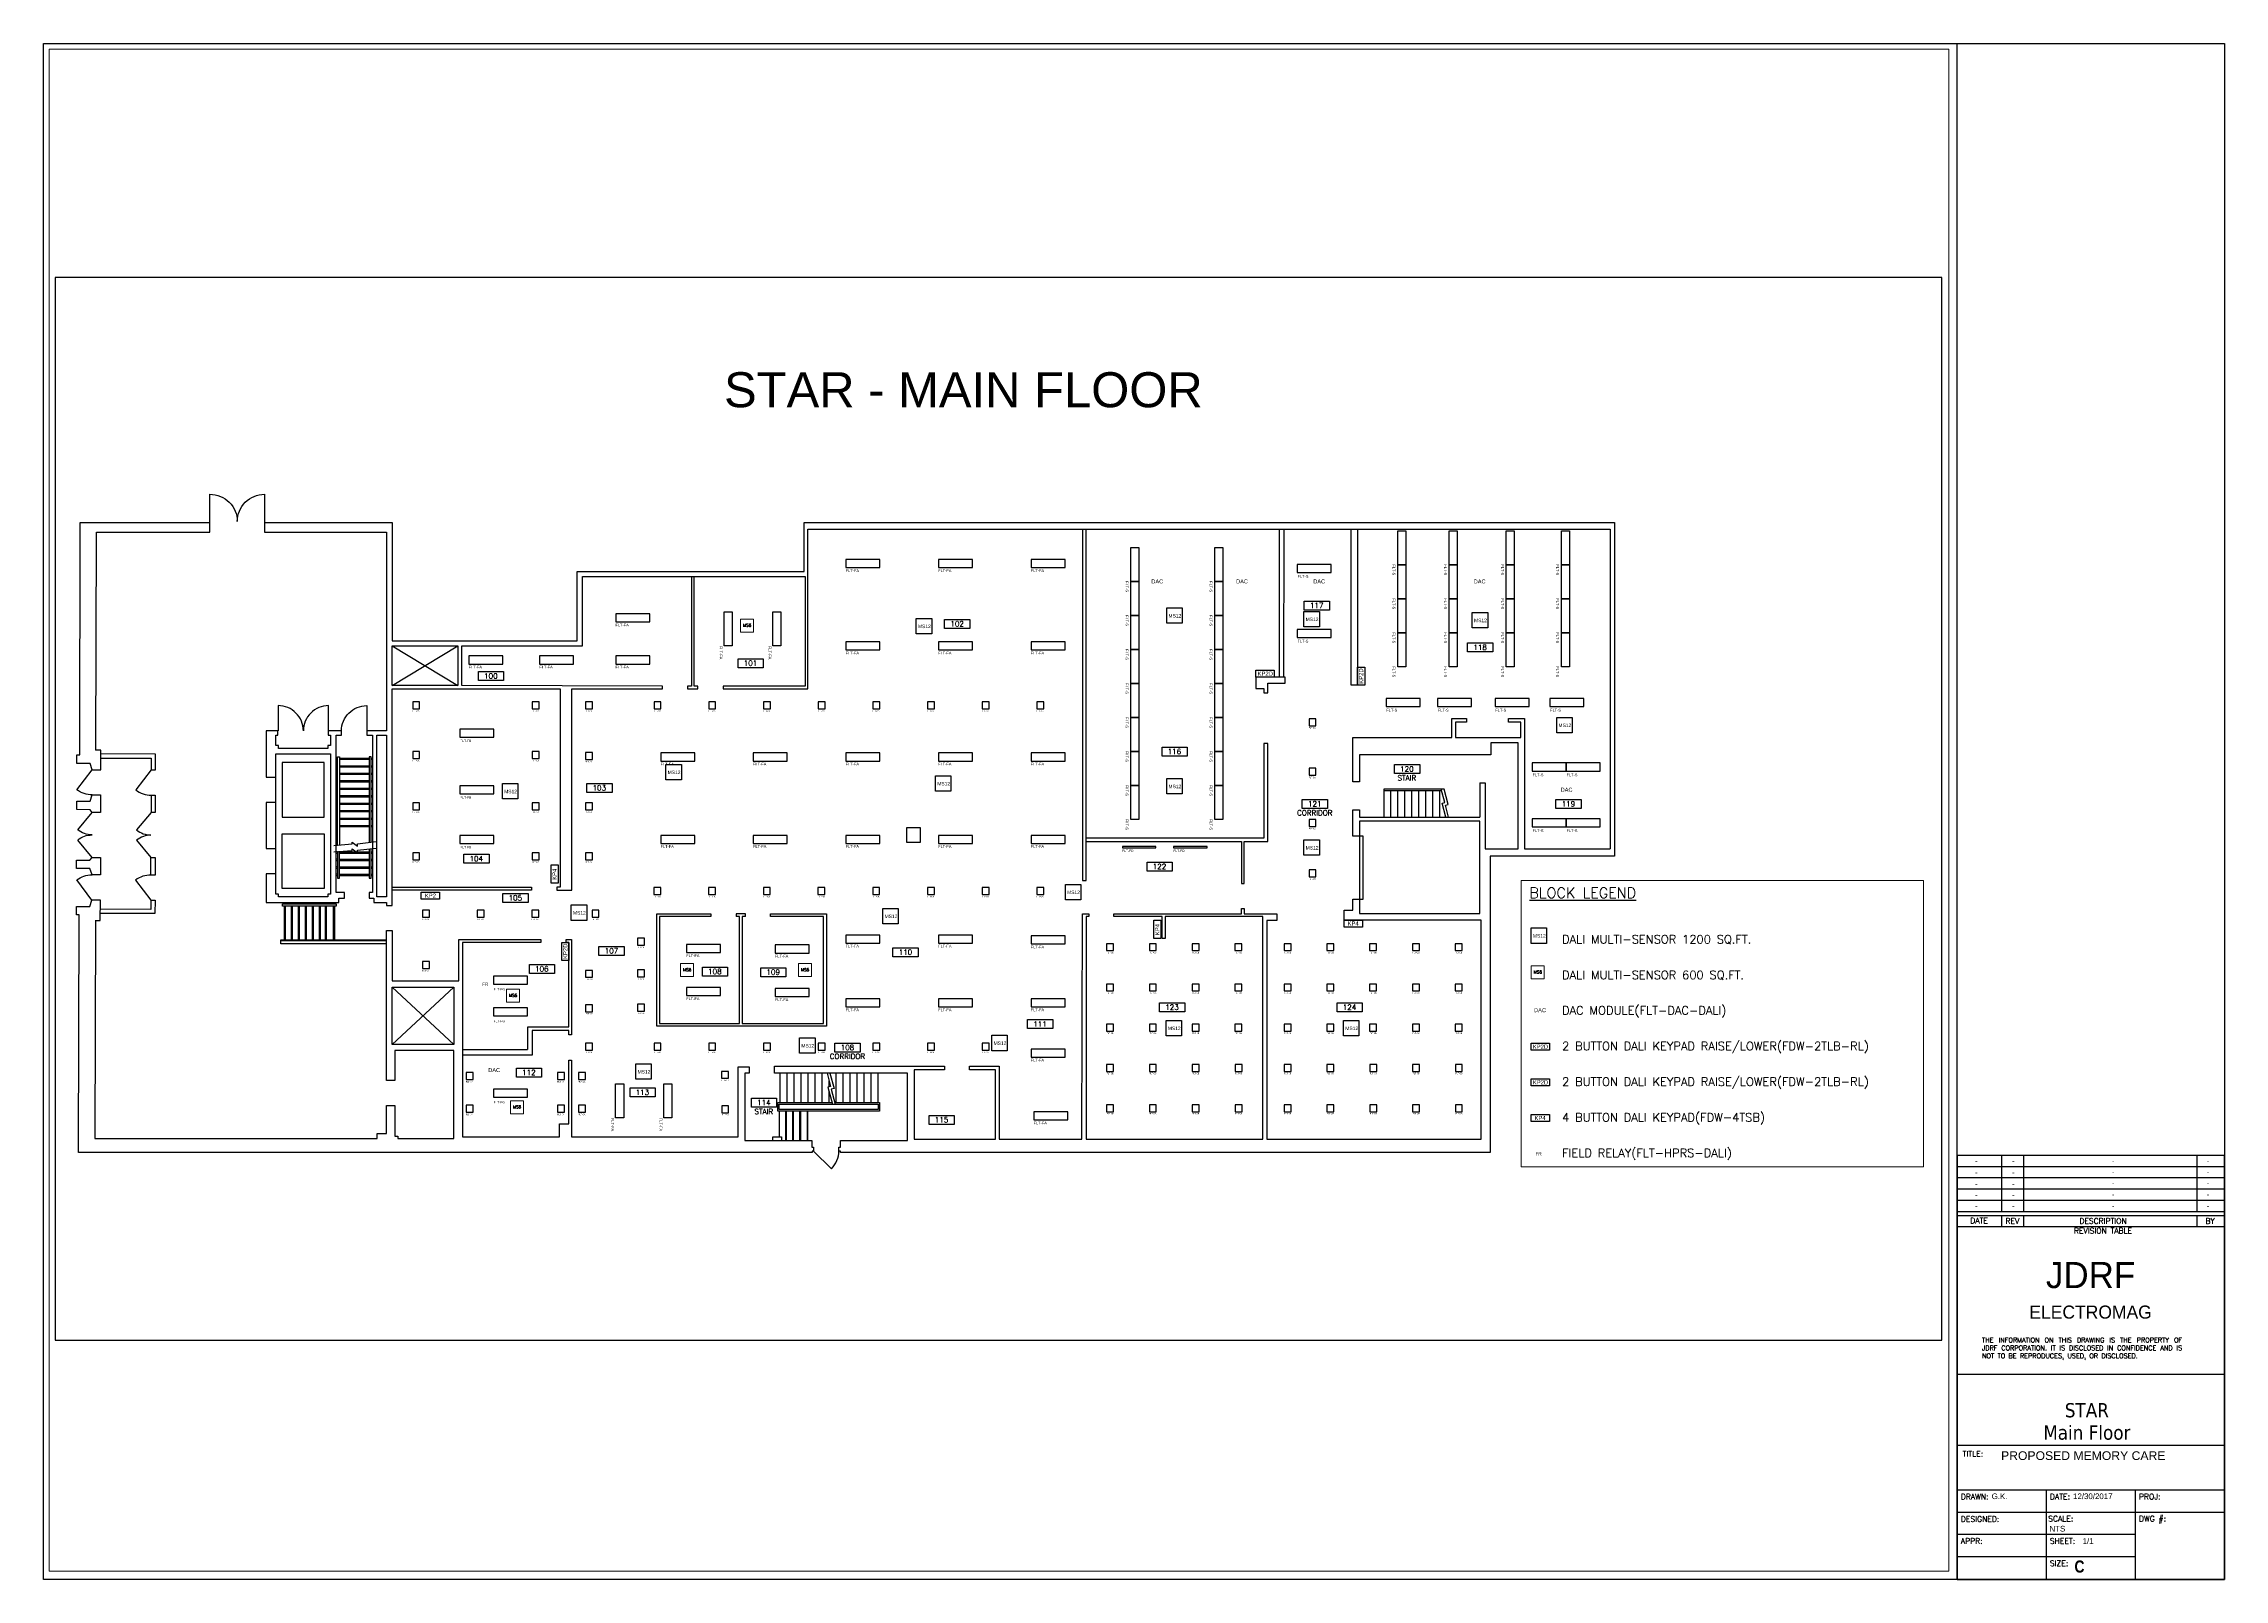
# Paper-space layout 'Layout1' of a CAD drawing. Header units: feet, sheet in inches. Extents: x 0.3 to 23.8, y 0.7 to 17.2.
# The model-space entities are those that its viewports show. They can reach past a viewport. Long polylines and large blocks are cut down to what shows.
import ezdxf
from ezdxf.enums import TextEntityAlignment as Align

# ---------------------------------------------------------------- set-up
doc = ezdxf.new("R2010")
doc.units = ezdxf.units.FT
doc.header["$MEASUREMENT"] = 0
doc.set_wipeout_variables(frame=1)
doc.linetypes.add('00075FP$0$HIDDEN', pattern=[0.375, 0.25, -0.125])
doc.layers.get('0').update_dxf_attribs({"color": 255})
for name, color, linetype in [('FLT-DRAWING', 7, 'Continuous'), ('FLT-Fixtures', 3, 'Continuous'), ('FLT-NOTES', 7, 'Continuous'), ('FLT-Peripheral-Devices', 6, 'Continuous'), ('FLT-TEXT', 7, 'Continuous'), ('NOTE', 2, 'Continuous')]:
    doc.layers.add(name, color=color, linetype=linetype)
doc.styles.add('arrial', font='ARIALNB.TTF')
doc.styles.add('RGVTXT', font='simplex.shx', dxfattribs={"height": 9})
doc.styles.add('ROMANS', font='romans.shx', dxfattribs={"height": 8})
doc.styles.add('SET200', font='romans.shx', dxfattribs={"height": 200})
doc.styles.add('SIMPLEX', font='simplex.shx')
doc.styles.get("Standard").update_dxf_attribs({"font": 'arial.ttf'})
doc.styles.add('Style-Tahoma', font='tahoma.ttf')

# ---------------------------------------------------------------- blocks, each defined once
blk = doc.blocks.new('TITLE BLOCK')
for p, q in [((-1.917, 3.044), (0, 3.044)), ((-1.599, 3.044), (-1.599, 2.963)), ((-1.44, 3.044), (-1.44, 2.963)), ((-0.197, 3.044), (-0.197, 2.963)), ((-1.917, 2.963), (0, 2.963)), ((-1.917, 2.963), (0, 2.963)), ((-1.917, 2.882), (0, 2.882)), ((-1.917, 2.882), (0, 2.882)), ((-1.599, 2.963), (-1.599, 2.882)), ((-1.599, 2.882), (-1.599, 2.801)), ((-1.44, 2.963), (-1.44, 2.882)), ((-1.44, 2.882), (-1.44, 2.801)), ((-0.197, 2.963), (-0.197, 2.882)), ((-0.197, 2.882), (-0.197, 2.801)), ((-1.917, 2.801), (0, 2.801)), ((-1.917, 2.801), (0, 2.801)), ((-1.917, 2.72), (0, 2.72)), ((-1.917, 2.72), (0, 2.72)), ((-1.599, 2.801), (-1.599, 2.72)), ((-1.599, 2.72), (-1.599, 2.639)), ((-1.44, 2.801), (-1.44, 2.72)), ((-1.44, 2.72), (-1.44, 2.639)), ((-0.197, 2.801), (-0.197, 2.72)), ((-0.197, 2.72), (-0.197, 2.639)), ((-1.917, 2.639), (0, 2.639)), ((-1.917, 2.611), (0, 2.611)), ((0, 2.53), (-1.917, 2.53)), ((-1.599, 2.611), (-1.599, 2.53)), ((-1.44, 2.611), (-1.44, 2.53)), ((-0.197, 2.611), (-0.197, 2.53)), ((0, 1.47), (-1.917, 1.47)), ((0, 0.961), (-1.917, 0.961)), ((0, 0.641), (-1.917, 0.641)), ((-1.278, 0.641), (-1.278, 0)), ((-0.639, 0.641), (-0.639, 0)), ((0, 0.481), (-1.917, 0.481)), ((-0.639, 0.322), (-1.917, 0.322)), ((-0.639, 0.162), (-1.917, 0.162))]:
    blk.add_line(p, q)
at = {"linetype": 'Continuous'}
for p, q in [((-1.917, 3.044), (-1.917, 0)), ((0, 0), (0, 3.044)), ((-1.917, 0), (0, 0))]:
    blk.add_line(p, q, dxfattribs=at)
at = {"color": 1, "insert": (-1.543, 2.277), "char_height": 0.125, "width": 1.16702, "attachment_point": 1}
blk.add_mtext('\\pxqc;{\\fVineta BT|b0|i0|c0|p82;\\H1.5x;\\C5;JDRF\\fArial|b0|i0|c0|p34;\\H0.66667x; \\fVineta BT|b0|i0|c0|p82;\\H0.75x;ELECTROMAG}', dxfattribs=at)
at = {"layer": 'FLT-NOTES', "style": 'ROMANS'}
for s, insert, char_height, width, attachment_point in [('DATE', (-1.759, 2.574), 0.0397, 0.31767, 5), ('REV', (-1.52, 2.571), 0.0397, 0.15884, 5), ('REVISION TABLE', (-0.87, 2.501), 0.03971, 1.90604, 5), ('DESCRIPTION', (-0.87, 2.571), 0.03971, 0.95302, 5), ('BY', (-0.102, 2.571), 0.0397, 0.47651, 5), ('\\pxqd;{\\H0.9238x;THE INFORMATION ON THIS DRAWING IS THE PROPERTY OF JDRF CORPORATION. IT IS DISCLOSED IN CONFIDENCE AND IS NOT TO BE REPRODUCES, USED, OR DISCLOSED.}', (-1.738, 1.734), 0.03689, 1.55502, 1), ('TITLE:', (-1.877, 0.921), 0.0399, 0.79872, 1), ('DRAWN:', (-1.89, 0.614), 0.0399, 0.79872, 1), ('DATE:', (-1.251, 0.614), 0.0399, 0.79872, 1), ('PROJ:  ', (-0.612, 0.614), 0.0399, 0.79872, 1), ('DESIGNED:       ', (-1.89, 0.453), 0.03994, 0.79872, 1), ('SCALE:', (-1.263, 0.455), 0.0399, 0.79872, 1), ('DWG #:', (-0.612, 0.455), 0.0399, 0.79872, 1), ('APPR:', (-1.89, 0.295), 0.0399, 0.79872, 1), ('SHEET:', (-1.251, 0.295), 0.0399, 0.79872, 1), ('SIZE:', (-1.251, 0.135), 0.0399, 0.79872, 1)]:
    blk.add_mtext(s, dxfattribs=dict(at, insert=insert, char_height=char_height, width=width, attachment_point=attachment_point))
at = {"layer": 'FLT-NOTES', "linetype": 'Continuous', "lineweight": 40, "insert": (-1.012, 0.919), "char_height": 0.09375, "attachment_point": 2, "rotation": 360, "line_spacing_factor": 0.9, "style": 'Style-Tahoma'}
blk.add_mtext('{\\fArial|b0|i0|c0|p34;\\H0.66667x;PROPOSED MEMORY CARE\\H1.5x;\\P\\H0.39164x;\\P} ', dxfattribs=at)
at = {"layer": 'FLT-NOTES', "linetype": 'Continuous'}
for tag, p in [('REVISION_DATE5', (-1.779, 3.002)), ('REVISION_REVISION5', (-1.513, 3.002)), ('REVISION_DESCRIPTION5', (-0.798, 3.004)), ('REVISION_BY5', (-0.117, 3.004)), ('REVISION_DATE4', (-1.779, 2.921)), ('REVISION_DATE3', (-1.779, 2.84)), ('REVISION_REVISION4', (-1.513, 2.921)), ('REVISION_REVISION3', (-1.513, 2.84)), ('REVISION_DESCRIPTION4', (-0.798, 2.923)), ('REVISION_DESCRIPTION3', (-0.798, 2.842)), ('REVISION_BY4', (-0.117, 2.923)), ('REVISION_BY3', (-0.117, 2.842)), ('REVISION_DATE2', (-1.779, 2.759)), ('REVISION_DATE1', (-1.779, 2.678)), ('REVISION_REVISION2', (-1.513, 2.759)), ('REVISION_REVISION1', (-1.513, 2.678)), ('REVISION_DESCRIPTION2', (-0.798, 2.761)), ('REVISION_DESCRIPTION1', (-0.798, 2.68)), ('REVISION_BY2', (-0.117, 2.761)), ('REVISION_BY1', (-0.117, 2.68))]:
    blk.add_attdef(tag, text='', height=0.0399, dxfattribs=at).set_placement(p, align=Align.MIDDLE_CENTER)
at = {"layer": 'FLT-NOTES', "linetype": 'Continuous', "style": 'Style-Tahoma'}
for tag, height, p in [('PROJECT_NAME', 0.102, (-0.986, 1.214)), ('PROJECT_SUBNAME', 0.102, (-0.986, 1.053)), ('DRAWING_TYPE', 0.085, (-0.986, 0.749))]:
    blk.add_attdef(tag, text='', height=height, dxfattribs=at).set_placement(p, align=Align.MIDDLE_CENTER)
at = {"layer": 'FLT-NOTES', "linetype": 'Continuous'}
for tag, p in [('DRAWN_BY', (-1.669, 0.576)), ('DRAWN_DATE', (-1.085, 0.576)), ('DRAWING_SCALE', (-1.254, 0.344)), ('DRAWING_SHEET', (-1.017, 0.255))]:
    blk.add_attdef(tag, p, '', height=0.0406, dxfattribs=at)
at = {"layer": 'FLT-NOTES', "linetype": 'Continuous', "style": 'arrial'}
blk.add_attdef('DRAWING_NUMBER', text='', height=0.113, dxfattribs=at).set_placement((-0.341, 0.193), align=Align.CENTER)
blk.add_attdef('DRAWING_SIZE', (-1.075, 0.049), '', height=0.0871, dxfattribs=at)
blk = doc.blocks.new('A$C52F77E67')
blk.add_lwpolyline([(0, 16.547), (23.492, 16.547), (23.492, 0), (0, 0)], close=True)
at = {"layer": 'FLT-DRAWING', "color": 7}
blk.add_line((20.613, 0), (20.613, 16.547), dxfattribs=at)
at = {"layer": 'FLT-NOTES', "color": 7}
ref = blk.add_blockref('TITLE BLOCK', (23.492, 0), dxfattribs=dict(at, xscale=1.502001253648937, yscale=1.502001253648937, zscale=1.502001253648937))
ref.add_attrib('DRAWN_BY', 'G.K.', (20.985, 0.865), dxfattribs={"linetype": 'Continuous', "height": 0.0609})
ref.add_attrib('DRAWN_DATE', '12/30/2017', (21.862, 0.865), dxfattribs={"linetype": 'Continuous', "height": 0.0609})
ref.add_attrib('DRAWING_SCALE', 'NTS', (21.608, 0.516), dxfattribs={"linetype": 'Continuous', "height": 0.0609})
ref.add_attrib('DRAWING_SHEET', '1/1', (21.965, 0.383), dxfattribs={"linetype": 'Continuous', "height": 0.0609})
ref.add_attrib('DRAWING_SIZE', 'C', (21.877, 0.073), dxfattribs={"linetype": 'Continuous', "height": 0.131, "style": 'arrial'})
ref.add_attrib('REVISION_DATE1', '-', dxfattribs={"linetype": 'Continuous', "height": 0.06}).set_placement((20.82, 4.022), align=Align.MIDDLE_CENTER)
ref.add_attrib('REVISION_REVISION1', '-', dxfattribs={"linetype": 'Continuous', "height": 0.06}).set_placement((21.219, 4.022), align=Align.MIDDLE_CENTER)
ref.add_attrib('REVISION_DESCRIPTION1', '-', dxfattribs={"linetype": 'Continuous', "height": 0.06}).set_placement((22.294, 4.026), align=Align.MIDDLE_CENTER)
ref.add_attrib('REVISION_BY1', '-', dxfattribs={"linetype": 'Continuous', "height": 0.06}).set_placement((23.316, 4.026), align=Align.MIDDLE_CENTER)
ref.add_attrib('REVISION_DATE2', '-', dxfattribs={"linetype": 'Continuous', "height": 0.06}).set_placement((20.82, 4.144), align=Align.MIDDLE_CENTER)
ref.add_attrib('REVISION_REVISION2', '-', dxfattribs={"linetype": 'Continuous', "height": 0.06}).set_placement((21.219, 4.144), align=Align.MIDDLE_CENTER)
ref.add_attrib('REVISION_DESCRIPTION2', '-', dxfattribs={"linetype": 'Continuous', "height": 0.06}).set_placement((22.294, 4.148), align=Align.MIDDLE_CENTER)
ref.add_attrib('REVISION_BY2', '-', dxfattribs={"linetype": 'Continuous', "height": 0.06}).set_placement((23.316, 4.148), align=Align.MIDDLE_CENTER)
ref.add_attrib('REVISION_DATE3', '-', dxfattribs={"linetype": 'Continuous', "height": 0.06}).set_placement((20.82, 4.265), align=Align.MIDDLE_CENTER)
ref.add_attrib('REVISION_REVISION3', '-', dxfattribs={"linetype": 'Continuous', "height": 0.06}).set_placement((21.219, 4.265), align=Align.MIDDLE_CENTER)
ref.add_attrib('REVISION_DESCRIPTION3', '-', dxfattribs={"linetype": 'Continuous', "height": 0.06}).set_placement((22.294, 4.269), align=Align.MIDDLE_CENTER)
ref.add_attrib('REVISION_BY3', '-', dxfattribs={"linetype": 'Continuous', "height": 0.06}).set_placement((23.316, 4.269), align=Align.MIDDLE_CENTER)
ref.add_attrib('REVISION_DATE4', '-', dxfattribs={"linetype": 'Continuous', "height": 0.06}).set_placement((20.82, 4.387), align=Align.MIDDLE_CENTER)
ref.add_attrib('REVISION_REVISION4', '-', dxfattribs={"linetype": 'Continuous', "height": 0.06}).set_placement((21.219, 4.387), align=Align.MIDDLE_CENTER)
ref.add_attrib('REVISION_DESCRIPTION4', '-', dxfattribs={"linetype": 'Continuous', "height": 0.06}).set_placement((22.294, 4.391), align=Align.MIDDLE_CENTER)
ref.add_attrib('REVISION_BY4', '-', dxfattribs={"linetype": 'Continuous', "height": 0.06}).set_placement((23.316, 4.391), align=Align.MIDDLE_CENTER)
ref.add_attrib('REVISION_DATE5', '-', dxfattribs={"linetype": 'Continuous', "height": 0.06}).set_placement((20.82, 4.509), align=Align.MIDDLE_CENTER)
ref.add_attrib('REVISION_REVISION5', '-', dxfattribs={"linetype": 'Continuous', "height": 0.06}).set_placement((21.219, 4.509), align=Align.MIDDLE_CENTER)
ref.add_attrib('REVISION_DESCRIPTION5', '-', dxfattribs={"linetype": 'Continuous', "height": 0.06}).set_placement((22.294, 4.513), align=Align.MIDDLE_CENTER)
ref.add_attrib('REVISION_BY5', '-', dxfattribs={"linetype": 'Continuous', "height": 0.06}).set_placement((23.316, 4.513), align=Align.MIDDLE_CENTER)
ref.add_attrib('PROJECT_NAME', 'STAR', dxfattribs={"linetype": 'Continuous', "height": 0.1533, "style": 'Style-Tahoma'}).set_placement((22.011, 1.823), align=Align.MIDDLE_CENTER)
ref.add_attrib('PROJECT_SUBNAME', 'Main Floor', dxfattribs={"linetype": 'Continuous', "height": 0.1533, "style": 'Style-Tahoma'}).set_placement((22.011, 1.582), align=Align.MIDDLE_CENTER)
blk = doc.blocks.new('AN')
for p, q in [((0, 0), (0, 12.8)), ((0, 12.8), (36, 12.8)), ((36, 0), (0, 0)), ((36, 12.8), (36, 0))]:
    blk.add_line(p, q)
at = {"style": 'SET200'}
for p in [(17.8, 2.8), (17.8, -10)]:
    blk.add_attdef('AREA', text='', height=7.49, dxfattribs=at).set_placement(p, align=Align.CENTER)
blk = doc.blocks.new('FLT-FA')
at = {"layer": 'FLT-Fixtures'}
blk.add_lwpolyline([(0, 0), (48.5, 0), (48.5, 11.5), (0, 11.5)], close=True, dxfattribs=at)
blk.add_attdef('FLT-FA', (-0.3, -6.4), '', height=4, dxfattribs=at)
blk = doc.blocks.new('FLT-CA')
at = {"layer": 'FLT-Fixtures'}
blk.add_lwpolyline([(0, 0), (9.9, 0), (9.9, 10), (0, 10)], close=True, dxfattribs=at)
blk.add_attdef('FLT-CA', (-0.3, -4.1), '', height=2, dxfattribs=at)
blk = doc.blocks.new('FLT-CB')
at = {"layer": 'FLT-Fixtures'}
blk.add_lwpolyline([(0, 0), (9.9, 0), (9.9, 9.8), (0, 9.8)], close=True, dxfattribs=at)
blk.add_attdef('FLT-CB', (0.2, -3.9), '', height=2, dxfattribs=at)
blk = doc.blocks.new('FLT-FB')
at = {"layer": 'FLT-Fixtures'}
blk.add_lwpolyline([(0, 0), (48.5, 0), (48.5, 11.5), (0, 11.5)], close=True, dxfattribs=at)
blk.add_attdef('FLT-FB', (0.4, -6.9), '', height=3.33, dxfattribs=at)
blk = doc.blocks.new('FLT-FG-DUMMY')
at = {"layer": 'FLT-Fixtures'}
blk.add_lwpolyline([(0, 0), (48.5, 0), (48.5, 11.5), (0, 11.5)], close=True, dxfattribs=at)
blk.add_attdef('FLT-FG', (0.1, -8.9), '', height=3.33, dxfattribs=at)
blk = doc.blocks.new('FLT-S-DUMMY')
at = {"layer": 'FLT-Fixtures'}
blk.add_lwpolyline([(0, 0), (48.5, 0), (48.5, 11.5), (0, 11.5)], close=True, dxfattribs=at)
blk.add_attdef('FLT-S', (0.4, -7.4), '', height=4, dxfattribs=at)
blk = doc.blocks.new('FLT-FD')
at = {"layer": 'FLT-Fixtures'}
blk.add_lwpolyline([(0, 0), (48, 0), (48, 2), (0, 2)], close=True, dxfattribs=at)
blk.add_attdef('FLT-FD', (-0.2, -5.9), '', height=3.33, dxfattribs=at)
blk = doc.blocks.new('FLT- KP4')
at = {"layer": 'FLT-Peripheral-Devices'}
blk.add_lwpolyline([(0, 10), (26, 10), (26, 0), (0, 0)], close=True, dxfattribs=at)
blk.add_text('KP4', height=6.01, dxfattribs=at).set_placement((4.7, 2.1))
blk = doc.blocks.new('FLT-KP2')
at = {"layer": 'FLT-Peripheral-Devices'}
blk.add_lwpolyline([(0, 10), (26, 10), (26, 0), (0, 0)], close=True, dxfattribs=at)
blk.add_text('KP2', height=6.01, dxfattribs=at).set_placement((5, 2.1))
blk = doc.blocks.new('FLT-MS12')
at = {"layer": 'FLT-Peripheral-Devices'}
blk.add_lwpolyline([(0, 22), (22, 22), (22, 0), (0, 0)], close=True, dxfattribs=at)
at = {"layer": 'FLT-Peripheral-Devices', "insert": (2.5, 13.2), "char_height": 5, "attachment_point": 1}
blk.add_mtext('MS12', dxfattribs=at)
blk = doc.blocks.new('FLT-MS6')
at = {"layer": 'FLT-Peripheral-Devices', "lineweight": 0}
blk.add_lwpolyline([(0, 0), (18.6, 0), (18.6, 18.6), (0, 18.6)], close=True, dxfattribs=at)
at = {"layer": 'FLT-Peripheral-Devices', "insert": (3.6, 11.9), "char_height": 4.27, "attachment_point": 1, "style": 'SIMPLEX'}
blk.add_mtext('MS6', dxfattribs=at)
blk = doc.blocks.new('FLT-DAC')
blk.add_wipeout([(0, 12.8), (23.3, 12.8), (23.3, 0), (0, 0)]).dxf.layer = 'FLT-Fixtures'
at = {"layer": 'FLT-Fixtures', "insert": (4.1, 9.2), "char_height": 5.72, "attachment_point": 1, "bg_fill": 2}
blk.add_mtext('DAC', dxfattribs=at)
blk = doc.blocks.new('FLT-KP2LD')
at = {"layer": 'FLT-Peripheral-Devices'}
blk.add_lwpolyline([(0, 10), (26, 10), (26, 0), (0, 0)], close=True, dxfattribs=at)
blk.add_text('KP2D', height=6.01, dxfattribs=at).set_placement((2.3, 2.1))
blk = doc.blocks.new('FLT-FR')
blk.add_wipeout([(0, 10), (19, 10), (19, 0), (0, 0)])
at = {"insert": (6.1, 7.1), "char_height": 4.72, "attachment_point": 1, "bg_fill": 2}
blk.add_mtext('FR', dxfattribs=at)

msp = doc.modelspace()

# ---------------------------------------------------------------- linework, layer by layer
for p, q in [((1746.3, 1157.2), (1746.3, 945.7)), ((1753.3, 945.7), (1753.5, 1157.2)), ((481, 990.7), (574.8, 933.7)), ((481, 933.7), (574.8, 990.7)), ((401, 828.7), (403, 828.7)), ((401, 819.5), (403, 819.5)), ((401, 818), (403, 818)), ((406, 828.7), (448, 828.7)), ((406, 818), (448, 818)), ((451, 828.7), (453, 828.7)), ((451, 819.5), (453, 819.5)), ((451, 818), (453, 818)), ((401, 808.8), (403, 808.8)), ((401, 807.3), (403, 807.3)), ((401, 798.2), (403, 798.2)), ((401, 796.7), (403, 796.7)), ((401, 787.5), (403, 787.5)), ((401, 786), (403, 786)), ((406, 807.3), (448, 807.3)), ((406, 796.7), (448, 796.7)), ((406, 786), (448, 786)), ((451, 808.8), (453, 808.8)), ((451, 807.3), (453, 807.3)), ((451, 798.2), (453, 798.2)), ((451, 796.7), (453, 796.7)), ((451, 787.5), (453, 787.5)), ((451, 786), (453, 786)), ((1895.8, 784.2), (1978, 784.2)), ((1905.8, 746.2), (1905.8, 784.2)), ((1915.8, 746.2), (1915.8, 784.2)), ((1925.8, 746.2), (1925.8, 784.2)), ((1935.8, 746.2), (1935.8, 784.2)), ((1945.8, 746.2), (1945.8, 784.2)), ((1955.8, 746.2), (1955.8, 784.2)), ((1965.8, 746.2), (1965.8, 784.2)), ((1975.8, 746.2), (1975.8, 784.2)), ((2032.8, 795.2), (2032.8, 746.2)), ((137.1, 777.5), (137, 752.5)), ((401, 776.8), (403, 776.8)), ((401, 775.3), (403, 775.3)), ((401, 766.2), (403, 766.2)), ((401, 764.7), (403, 764.7)), ((401, 755.5), (403, 755.5)), ((401, 754), (403, 754)), ((406, 775.3), (448, 775.3)), ((406, 764.7), (448, 764.7)), ((406, 754), (448, 754)), ((451, 776.8), (453, 776.8)), ((451, 775.3), (453, 775.3)), ((451, 766.2), (453, 766.2)), ((451, 764.7), (453, 764.7)), ((451, 755.5), (453, 755.5)), ((451, 754), (453, 754)), ((401, 744.8), (403, 744.8)), ((401, 743.3), (403, 743.3)), ((401, 734.2), (403, 734.2)), ((401, 732.7), (403, 732.7)), ((406, 743.3), (448, 743.3)), ((406, 732.7), (448, 732.7)), ((451, 744.8), (453, 744.8)), ((451, 743.3), (453, 743.3)), ((451, 734.2), (453, 734.2)), ((451, 732.7), (453, 732.7)), ((403, 696.5), (401, 696.5)), ((401, 694.7), (403, 694.7)), ((403, 685.9), (401, 685.9)), ((406, 694.7), (448, 694.7)), ((451, 696.5), (453, 696.5)), ((451, 694.7), (453, 694.7)), ((451, 685.9), (453, 685.9)), ((401, 684), (403, 684)), ((403, 675.3), (401, 675.3)), ((401, 673.3), (403, 673.3)), ((403, 664.7), (401, 664.7)), ((401, 662.7), (403, 662.7)), ((406, 684), (448, 684)), ((406, 673.3), (448, 673.3)), ((406, 662.7), (448, 662.7)), ((451, 684), (453, 684)), ((451, 675.3), (453, 675.3)), ((451, 673.3), (453, 673.3)), ((451, 664.7), (453, 664.7)), ((451, 662.7), (453, 662.7)), ((327, 624.2), (327, 622.2)), ((337, 624.2), (337, 622.2)), ((347, 624.2), (347, 622.2)), ((357, 624.2), (357, 622.2)), ((367, 624.2), (367, 622.2)), ((377, 624.2), (377, 622.2)), ((385.5, 624.2), (385.5, 622.2)), ((397, 624.2), (397, 622.2)), ((327, 619.2), (327, 571.2)), ((337, 619.2), (337, 571.2)), ((347, 619.2), (347, 571.2)), ((357, 619.2), (357, 571.2)), ((367, 619.2), (367, 571.2)), ((377, 619.2), (377, 571.2)), ((385.5, 619.2), (385.5, 571.2)), ((397, 619.2), (397, 571.2)), ((569, 503.5), (481, 421.9)), ((481, 503.5), (569, 421.9)), ((581.3, 414.5), (674.3, 414.5)), ((1034.3, 338.7), (1034.3, 380.7)), ((1044.3, 338.7), (1044.3, 380.7)), ((1054.3, 338.7), (1054.3, 380.7)), ((1064.3, 338.7), (1064.3, 380.7)), ((1074.3, 338.7), (1074.3, 380.7)), ((1084.3, 338.7), (1084.3, 380.7)), ((1094.3, 338.7), (1094.3, 380.7)), ((1114.3, 338.7), (1114.3, 380.7)), ((1124.3, 338.7), (1124.3, 380.7)), ((1134.3, 338.7), (1134.3, 380.7)), ((1144.3, 338.7), (1144.3, 380.7)), ((1154.3, 338.7), (1154.3, 380.7)), ((1164.3, 338.7), (1164.3, 380.7)), ((1174.3, 338.7), (1174.3, 380.7)), ((1104.3, 361.2), (1104.3, 369.8)), ((1104.3, 338.7), (1104.3, 354.3)), ((1033.3, 326.7), (1033.3, 289.7)), ((1042.4, 284.7), (1042.4, 326.7)), ((1043.3, 326.7), (1043.3, 284.7)), ((1052.6, 284.7), (1052.6, 326.7)), ((1053.3, 326.7), (1053.3, 284.7)), ((1062.8, 284.7), (1062.8, 326.7)), ((1063.3, 326.7), (1063.3, 284.7)), ((1073, 326.7), (1073, 284.7)), ((1073.3, 326.7), (1073.3, 284.7))]:
    msp.add_line(p, q)
at = {"linetype": '00075FP$0$HIDDEN'}
for p, q in [((401, 830.2), (403, 830.2)), ((406, 830.2), (448, 830.2)), ((406, 819.5), (448, 819.5)), ((406, 808.9), (448, 808.9)), ((451, 830.2), (453, 830.2)), ((406, 798.3), (448, 798.3)), ((406, 787.5), (448, 787.5)), ((406, 776.8), (448, 776.8)), ((406, 766.2), (448, 766.2)), ((406, 755.5), (448, 755.5)), ((406, 744.8), (448, 744.8)), ((406, 734.2), (448, 734.2)), ((406, 696.5), (429.5, 696.5)), ((406, 685.9), (448, 685.9)), ((431.4, 696.5), (448, 696.5)), ((406, 675.3), (448, 675.3)), ((406, 664.7), (448, 664.7)), ((328.5, 624.2), (328.5, 622.2)), ((338.5, 624.2), (338.5, 622.2)), ((348.5, 624.2), (348.5, 622.2)), ((358.5, 624.2), (358.5, 622.2)), ((368.5, 624.2), (368.5, 622.2)), ((378.5, 624.2), (378.5, 622.2)), ((387, 624.2), (387, 622.2)), ((398.5, 624.2), (398.5, 622.2)), ((328.5, 619.2), (328.5, 571.2)), ((338.5, 619.2), (338.5, 571.2)), ((348.5, 619.2), (348.5, 571.2)), ((358.5, 619.2), (358.5, 571.2)), ((368.5, 619.2), (368.5, 571.2)), ((378.5, 619.2), (378.5, 571.2)), ((387, 619.2), (387, 571.2)), ((398.5, 619.2), (398.5, 571.2))]:
    msp.add_line(p, q, dxfattribs=at)
for points in [[(0, 0), (2691.6, 0), (2691.6, 1516), (0, 1516)], [(1724.4, 929.7), (1724.4, 923.4), (1730.3, 923.4), (1730.3, 937.2), (1754.8, 937.2), (1754.8, 945.7), (1713.3, 945.7), (1713.3, 929.7)], [(459, 632.2), (459, 863.2), (473, 863.2), (473, 632.2)], [(319, 632.2), (319, 636.2), (315, 636.2), (315, 836.2), (393, 836.2), (393, 636.2), (389, 636.2), (389, 632.2)], [(324, 824.2), (324, 746.2), (384, 746.2), (384, 824.2)], [(324, 644.2), (324, 722.2), (384, 722.2), (384, 644.2)], [(1215.4, 731.1), (1234.3, 731.1), (1234.3, 710), (1215.4, 710)], [(2032.8, 740.2), (1860.8, 740.2), (1860.8, 608.7), (2032.8, 608.7)], [(324.6, 622.2), (401, 622.2), (401, 619.2), (324.6, 619.2)], [(481, 503.5), (569, 503.5), (569, 421.9), (481, 421.9)], [(1033.3, 328.7), (1033.3, 336.7), (1174.3, 336.7), (1174.3, 328.7)]]:
    msp.add_lwpolyline(points, close=True)
for points in [[(58.2, 841.6), (59, 1152.8), (221, 1152.8), (221, 1206.8, -0.414214), (260, 1167.8, -0.414214), (299, 1206.8), (299, 1152.8), (473, 1152.8), (473, 869.2), (444.7, 869.2)], [(390.3, 869.2), (390.3, 905.2, 0.414214), (354.3, 869.2, 0.414214), (318.3, 905.2), (318.3, 869.2)], [(52.8, 688.7), (64.8, 688.7), (64.8, 663.7), (52.8, 663.7), (49.7, 672.7), (30.7, 672.8), (30.8, 684.8), (49.8, 684.7), (52.8, 688.7), (32.4, 713.4, -0.175521), (52.9, 720.7, -0.175521), (32.4, 728.2), (53, 752.7), (50, 756.7), (31, 756.8), (31, 768.8), (50, 768.7), (53.1, 777.7, -0.163836), (31.3, 785.1), (53.2, 813.7), (65.2, 813.7), (65.2, 841.6), (57.7, 841.6)], [(65.2, 830.3), (137.2, 830.1), (137.2, 813.5), (115.3, 784.9, 0.163836), (137.1, 777.5), (143.1, 777.5), (143, 752.5), (137, 752.5), (116.4, 728, 0.175521), (136.9, 720.5, 0.175521), (116.4, 713.1), (136.8, 688.5)], [(136.8, 663.5), (136.8, 688.5), (142.8, 688.5), (142.8, 663.5), (136.8, 663.5, 0.163836), (115, 656.2), (136.7, 627.5), (142.7, 627.5), (142.6, 608.4), (64.6, 608.6)], [(57.1, 598.6), (64.6, 598.6), (64.7, 627.7), (52.7, 627.7), (31, 656.4, -0.163836), (52.8, 663.7)], [(1082.3, 269.7), (1107.8, 244.3, 0.198912), (1118.3, 269.7)]]:
    msp.add_lwpolyline(points, format="xyb")
for points in [[(53.2, 813.7), (50.1, 822.7), (31.1, 822.8), (31.2, 834.8), (35.2, 834.8), (36, 1166.4), (221, 1166.4)], [(299, 1166.4), (481, 1166.4), (481, 997.7), (744.8, 997.7)], [(1465.9, 1157.2), (1465.9, 655.8), (1470.9, 655.8), (1470.9, 1157.2)], [(1858.4, 1157.7), (1858.4, 934.2), (1849.3, 934.2), (1849.3, 1157.2)], [(907.8, 1089.7), (907.8, 933.2), (902.4, 933.2), (902.4, 929.2), (917.2, 929.2), (917.2, 933.2), (911.8, 933.2), (911.8, 1089.7)], [(408.7, 869.2), (389.8, 869.2), (389.8, 863.2), (393, 863.2), (393, 848.2), (389, 848.2), (389, 844.2), (319, 844.2), (319, 848.2), (315, 848.2), (315, 863.2), (317.8, 863.2), (317.8, 869.2), (301, 869.2), (301, 803.2), (315, 803.2)], [(1470.9, 711.3), (1692.6, 711.3), (1692.6, 651.3), (1696.6, 651.3), (1696.6, 711.3), (1730.3, 711.3), (1730.3, 851.4), (1724.4, 851.4), (1724.4, 716.3), (1470.9, 716.3)], [(137.2, 813.5), (143.2, 813.5), (143.2, 836.1), (65.2, 836.3)], [(403, 706.2), (403, 832.2), (406, 832.2), (406, 706.4)], [(451, 710.5), (451, 832.2), (448, 832.2), (448, 710.1)], [(1988.2, 746.2), (1983.7, 763.2), (1987.5, 764.2), (1981.6, 786.2), (1895.8, 786.2), (1895.8, 746.2)], [(1984.1, 746.2), (1978.8, 766), (1982.6, 767), (1977.5, 786.2)], [(53.1, 777.7), (65.1, 777.7), (65, 752.7), (53, 752.7)], [(315, 767.2), (301, 767.2), (301, 701.2), (315, 701.2)], [(1851.3, 756.7), (1860.8, 756.7), (1860.8, 746.2), (2032.8, 746.2)], [(397.7, 705.7), (423.7, 707.9), (423.9, 710.2), (431.3, 704.5), (431.6, 708.2), (458.3, 711.3)], [(397.7, 696.4), (423.7, 698.6), (423.9, 700.8), (431.3, 695.2), (431.6, 698.9), (458.3, 701.9)], [(403, 696.8), (403, 659.1), (406, 659.1), (406, 697.1)], [(448, 700.7), (448, 659.2), (451, 659.2), (451, 701.1)], [(136.7, 627.5), (136.6, 614.4), (64.6, 614.6)], [(481, 646.3), (680, 646.3), (680, 641.7), (481, 641.7)], [(985.2, 604.2), (980.4, 604.2), (980.4, 451.8), (1096.4, 451.8), (1096.4, 604.2), (1020.9, 604.2), (1020.9, 608.2), (1100.4, 608.2), (1100.4, 447.8), (858.6, 447.8), (858.6, 608.2), (935.6, 608.2), (935.6, 604.2), (862.7, 604.2)], [(931.1, 604.2), (862.6, 604.2), (862.6, 451.8), (976.4, 451.8), (976.4, 604.2), (971.6, 604.2)], [(985.2, 604.4), (985.2, 607.9), (971.6, 607.9), (971.6, 604.4)], [(1465.9, 604.2), (1465.9, 604.2)], [(473, 565.2), (322, 565.2), (322, 571.2), (473, 571.2)], [(322, 570.2), (473, 570.2)], [(1101.4, 380.7), (1106.5, 361.8), (1102.6, 360.8), (1109, 336.7)], [(1105.5, 380.7), (1111.4, 359), (1107.5, 357.9), (1113.2, 336.7)], [(1112.6, 338.7), (1176.3, 338.7), (1176.3, 326.7), (1031.3, 326.7), (1031.3, 338.7), (1108.5, 338.7)], [(1024.3, 284.7), (1024.3, 289.7), (1036.3, 289.7), (1036.3, 284.7)]]:
    msp.add_lwpolyline(points)
at = {"layer": 'FLT-TEXT'}
msp.add_lwpolyline([(481, 990.7), (574.8, 990.7), (574.8, 933.7), (481, 933.7)], close=True, dxfattribs=at)

# ---------------------------------------------------------------- block references
ref = msp.add_blockref('AN', (1269.2, 1015.4))
ref.add_attrib('AREA', '102', dxfattribs={"height": 7.49, "style": 'SET200'}).set_placement((1287, 1018.2), align=Align.CENTER)
ref = msp.add_blockref('AN', (1782.1, 1041.5))
ref.add_attrib('AREA', '117', dxfattribs={"height": 7.49, "style": 'SET200'}).set_placement((1799.9, 1044.3), align=Align.CENTER)
ref = msp.add_blockref('AN', (974.4, 959.3))
ref.add_attrib('AREA', '101', dxfattribs={"height": 7.49, "style": 'SET200'}).set_placement((992.2, 962.1), align=Align.CENTER)
ref = msp.add_blockref('AN', (2015.3, 981.9))
ref.add_attrib('AREA', '118', dxfattribs={"height": 7.49, "style": 'SET200'}).set_placement((2033.1, 984.7), align=Align.CENTER)
ref = msp.add_blockref('AN', (604, 940.9))
ref.add_attrib('AREA', '100', dxfattribs={"height": 7.49, "style": 'SET200'}).set_placement((621.8, 943.7), align=Align.CENTER)
ref = msp.add_blockref('AN', (1579.3, 833.2))
ref.add_attrib('AREA', '116', dxfattribs={"height": 7.49, "style": 'SET200'}).set_placement((1597, 836), align=Align.CENTER)
ref = msp.add_blockref('AN', (1910.9, 808.3))
ref.add_attrib('AREA', '120', dxfattribs={"height": 7.49, "style": 'SET200'}).set_placement((1928.6, 811.1), align=Align.CENTER)
ref.add_attrib('AREA', 'STAIR', dxfattribs={"height": 7.49, "style": 'SET200'}).set_placement((1928.6, 798.3), align=Align.CENTER)
ref = msp.add_blockref('AN', (758.7, 781.3))
ref.add_attrib('AREA', '103', dxfattribs={"height": 7.49, "style": 'SET200'}).set_placement((776.5, 784.1), align=Align.CENTER)
ref = msp.add_blockref('AN', (1779.4, 758.5))
ref.add_attrib('AREA', '121', dxfattribs={"height": 7.49, "style": 'SET200'}).set_placement((1797.2, 761.3), align=Align.CENTER)
ref.add_attrib('AREA', 'CORRIDOR', dxfattribs={"height": 7.49, "style": 'SET200'}).set_placement((1797.2, 748.5), align=Align.CENTER)
ref = msp.add_blockref('AN', (2141.3, 758.4))
ref.add_attrib('AREA', '119', dxfattribs={"height": 7.49, "style": 'SET200'}).set_placement((2159.1, 761.2), align=Align.CENTER)
ref = msp.add_blockref('AN', (583.2, 680.3))
ref.add_attrib('AREA', '104', dxfattribs={"height": 7.49, "style": 'SET200'}).set_placement((601, 683.1), align=Align.CENTER)
ref = msp.add_blockref('AN', (1557.9, 669.1))
ref.add_attrib('AREA', '122', dxfattribs={"height": 7.49, "style": 'SET200'}).set_placement((1575.7, 671.9), align=Align.CENTER)
ref = msp.add_blockref('AN', (639, 624.3))
ref.add_attrib('AREA', '105', dxfattribs={"height": 7.49, "style": 'SET200'}).set_placement((656.7, 627.1), align=Align.CENTER)
ref = msp.add_blockref('AN', (776, 548.8))
ref.add_attrib('AREA', '107', dxfattribs={"height": 7.49, "style": 'SET200'}).set_placement((793.8, 551.6), align=Align.CENTER)
ref = msp.add_blockref('AN', (676.7, 523))
ref.add_attrib('AREA', '106', dxfattribs={"height": 7.49, "style": 'SET200'}).set_placement((694.5, 525.8), align=Align.CENTER)
ref = msp.add_blockref('AN', (923.6, 519.4))
ref.add_attrib('AREA', '108', dxfattribs={"height": 7.49, "style": 'SET200'}).set_placement((941.4, 522.2), align=Align.CENTER)
ref = msp.add_blockref('AN', (1006.8, 518.4))
ref.add_attrib('AREA', '109', dxfattribs={"height": 7.49, "style": 'SET200'}).set_placement((1024.6, 521.2), align=Align.CENTER)
ref = msp.add_blockref('AN', (1195.5, 546.8))
ref.add_attrib('AREA', '110', dxfattribs={"height": 7.49, "style": 'SET200'}).set_placement((1213.3, 549.6), align=Align.CENTER)
ref = msp.add_blockref('AN', (1575.7, 468.3))
ref.add_attrib('AREA', '123', dxfattribs={"height": 7.49, "style": 'SET200'}).set_placement((1593.5, 471.1), align=Align.CENTER)
ref = msp.add_blockref('AN', (1829, 468.3))
ref.add_attrib('AREA', '124', dxfattribs={"height": 7.49, "style": 'SET200'}).set_placement((1846.8, 471.1), align=Align.CENTER)
ref = msp.add_blockref('AN', (1387.5, 444.4))
ref.add_attrib('AREA', '111', dxfattribs={"height": 7.49, "style": 'SET200'}).set_placement((1405.3, 447.2), align=Align.CENTER)
ref = msp.add_blockref('AN', (1112.7, 410.9))
ref.add_attrib('AREA', '108', dxfattribs={"height": 7.49, "style": 'SET200'}).set_placement((1130.5, 413.7), align=Align.CENTER)
ref.add_attrib('AREA', 'CORRIDOR', dxfattribs={"height": 7.49, "style": 'SET200'}).set_placement((1130.5, 401), align=Align.CENTER)
ref = msp.add_blockref('AN', (658.2, 375.2))
ref.add_attrib('AREA', '112', dxfattribs={"height": 7.49, "style": 'SET200'}).set_placement((676, 378), align=Align.CENTER)
ref = msp.add_blockref('AN', (820.3, 346.9))
ref.add_attrib('AREA', '113', dxfattribs={"height": 7.49, "style": 'SET200'}).set_placement((838, 349.7), align=Align.CENTER)
ref = msp.add_blockref('AN', (993.4, 332.3))
ref.add_attrib('AREA', '114', dxfattribs={"height": 7.49, "style": 'SET200'}).set_placement((1011.2, 335.1), align=Align.CENTER)
ref.add_attrib('AREA', 'STAIR', dxfattribs={"height": 7.49, "style": 'SET200'}).set_placement((1011.2, 322.3), align=Align.CENTER)
ref = msp.add_blockref('AN', (1247, 307.6))
ref.add_attrib('AREA', '115', dxfattribs={"height": 7.49, "style": 'SET200'}).set_placement((1264.8, 310.4), align=Align.CENTER)
at = {"layer": 'FLT-Fixtures'}
ref = msp.add_blockref('FLT-S-DUMMY', (1915.5, 1106.3), dxfattribs=dict(at, xscale=-1, rotation=270))
ref.add_attrib('FLT-S', 'FLT-S', (1908.1, 1106.7), dxfattribs={"height": 4, "rotation": 270})
ref = msp.add_blockref('FLT-S-DUMMY', (1989, 1106.3), dxfattribs=dict(at, xscale=-1, rotation=270))
ref.add_attrib('FLT-S', 'FLT-S', (1981.6, 1106.7), dxfattribs={"height": 4, "rotation": 270})
ref = msp.add_blockref('FLT-S-DUMMY', (2070.4, 1106.3), dxfattribs=dict(at, xscale=-1, rotation=270))
ref.add_attrib('FLT-S', 'FLT-S', (2063, 1106.7), dxfattribs={"height": 4, "rotation": 270})
ref = msp.add_blockref('FLT-S-DUMMY', (2149, 1106.3), dxfattribs=dict(at, xscale=-1, rotation=270))
ref.add_attrib('FLT-S', 'FLT-S', (2141.6, 1106.7), dxfattribs={"height": 4, "rotation": 270})
ref = msp.add_blockref('FLT-S-DUMMY', (1534.6, 1082.4), dxfattribs=dict(at, xscale=-1, rotation=270))
ref.add_attrib('FLT-S', 'FLT-S', (1527.2, 1082.8), dxfattribs={"height": 4, "rotation": 270})
ref = msp.add_blockref('FLT-S-DUMMY', (1654.6, 1082.4), dxfattribs=dict(at, xscale=-1, rotation=270))
ref.add_attrib('FLT-S', 'FLT-S', (1647.2, 1082.8), dxfattribs={"height": 4, "rotation": 270})
for name, p, values in [('FLT-FA', (1128.3, 1102.2), {'FLT-FA': 'FLT-FA'}), ('FLT-FA', (1260.3, 1102.2), {'FLT-FA': 'FLT-FA'}), ('FLT-FA', (1392.4, 1102.2), {'FLT-FA': 'FLT-FA'}), ('FLT-S-DUMMY', (1772.2, 1095), {'FLT-S': 'FLT-S'}), ('FLT-FA', (799.9, 1024.6), {'FLT-FA': 'FLT-FA'}), ('FLT-FA', (1128.3, 984.6), {'FLT-FA': 'FLT-FA'}), ('FLT-FA', (1260.3, 984.6), {'FLT-FA': 'FLT-FA'}), ('FLT-FA', (1392.4, 984.6), {'FLT-FA': 'FLT-FA'}), ('FLT-S-DUMMY', (1772.2, 1002.5), {'FLT-S': 'FLT-S'}), ('FLT-FA', (590.5, 964.6), {'FLT-FA': 'FLT-FA'}), ('FLT-FA', (691.4, 964.6), {'FLT-FA': 'FLT-FA'}), ('FLT-FA', (799.9, 964.6), {'FLT-FA': 'FLT-FA'}), ('FLT-CA', (510.3, 900.6), {'FLT-CA': 'FLT-CA'}), ('FLT-CA', (680.9, 900.6), {'FLT-CA': 'FLT-CA'}), ('FLT-CA', (756.9, 900.6), {'FLT-CA': 'FLT-CA'}), ('FLT-CA', (854.6, 900.6), {'FLT-CA': 'FLT-CA'}), ('FLT-CA', (932.6, 900.6), {'FLT-CA': 'FLT-CA'}), ('FLT-CA', (1010.7, 900.6), {'FLT-CA': 'FLT-CA'}), ('FLT-CA', (1088.6, 900.6), {'FLT-CA': 'FLT-CA'}), ('FLT-CA', (1166.6, 900.6), {'FLT-CA': 'FLT-CA'}), ('FLT-CA', (1244.7, 900.6), {'FLT-CA': 'FLT-CA'}), ('FLT-CA', (1322.7, 900.6), {'FLT-CA': 'FLT-CA'}), ('FLT-CA', (1400.7, 900.6), {'FLT-CA': 'FLT-CA'}), ('FLT-S-DUMMY', (1898.9, 904.1), {'FLT-S': 'FLT-S'}), ('FLT-S-DUMMY', (1972.4, 904.1), {'FLT-S': 'FLT-S'}), ('FLT-S-DUMMY', (2054.4, 904.1), {'FLT-S': 'FLT-S'}), ('FLT-S-DUMMY', (2132.6, 904.1), {'FLT-S': 'FLT-S'}), ('FLT-FB', (577.7, 860.1), {'FLT-FB': 'FLT-FB'}), ('FLT-CA', (1789, 876.6), {'FLT-CA': 'FLT-CA'}), ('FLT-CA', (510.3, 829.8), {'FLT-CA': 'FLT-CA'}), ('FLT-CA', (680.9, 829.8), {'FLT-CA': 'FLT-CA'}), ('FLT-CA', (756.9, 828.2), {'FLT-CA': 'FLT-CA'}), ('FLT-FA', (864.2, 826.2), {'FLT-FA': 'FLT-FA'}), ('FLT-FA', (996.2, 826.2), {'FLT-FA': 'FLT-FA'}), ('FLT-FA', (1128.3, 826.2), {'FLT-FA': 'FLT-FA'}), ('FLT-FA', (1260.3, 826.2), {'FLT-FA': 'FLT-FA'}), ('FLT-FA', (1392.4, 826.2), {'FLT-FA': 'FLT-FA'}), ('FLT-CA', (1789, 805.8), {'FLT-CA': 'FLT-CA'}), ('FLT-S-DUMMY', (2107.5, 811.9), {'FLT-S': 'FLT-S'}), ('FLT-S-DUMMY', (2156, 811.9), {'FLT-S': 'FLT-S'}), ('FLT-FB', (577.7, 779.4), {'FLT-FB': 'FLT-FB'}), ('FLT-CA', (510.3, 756.6), {'FLT-CA': 'FLT-CA'}), ('FLT-CA', (680.8, 756.6), {'FLT-CA': 'FLT-CA'}), ('FLT-CA', (756.9, 756.6), {'FLT-CA': 'FLT-CA'}), ('FLT-FB', (577.7, 708.6), {'FLT-FB': 'FLT-FB'}), ('FLT-FA', (864.2, 708.6), {'FLT-FA': 'FLT-FA'}), ('FLT-FA', (996.2, 708.6), {'FLT-FA': 'FLT-FA'}), ('FLT-FA', (1128.3, 708.6), {'FLT-FA': 'FLT-FA'}), ('FLT-FA', (1260.3, 708.6), {'FLT-FA': 'FLT-FA'}), ('FLT-FA', (1392.4, 708.6), {'FLT-FA': 'FLT-FA'}), ('FLT-CA', (1789, 732.6), {'FLT-CA': 'FLT-CA'}), ('FLT-S-DUMMY', (2107.5, 732.2), {'FLT-S': 'FLT-S'}), ('FLT-S-DUMMY', (2156, 732.2), {'FLT-S': 'FLT-S'}), ('FLT-CA', (510.3, 685), {'FLT-CA': 'FLT-CA'}), ('FLT-CA', (680.9, 685), {'FLT-CA': 'FLT-CA'}), ('FLT-CA', (756.9, 685), {'FLT-CA': 'FLT-CA'}), ('FLT-FD', (1522.7, 702.3), {'FLT-FD': 'FLT-FD'}), ('FLT-FD', (1595.6, 702.3), {'FLT-FD': 'FLT-FD'}), ('FLT-CA', (1789, 661), {'FLT-CA': 'FLT-CA'}), ('FLT-CA', (854.5, 635.7), {'FLT-CA': 'FLT-CA'}), ('FLT-CA', (932.5, 635.7), {'FLT-CA': 'FLT-CA'}), ('FLT-CA', (1010.6, 635.7), {'FLT-CA': 'FLT-CA'}), ('FLT-CA', (1088.5, 635.7), {'FLT-CA': 'FLT-CA'}), ('FLT-CA', (1166.5, 635.7), {'FLT-CA': 'FLT-CA'}), ('FLT-CA', (1244.6, 635.7), {'FLT-CA': 'FLT-CA'}), ('FLT-CA', (1322.6, 635.7), {'FLT-CA': 'FLT-CA'}), ('FLT-CA', (1400.6, 635.7), {'FLT-CA': 'FLT-CA'}), ('FLT-CA', (524.2, 603.5), {'FLT-CA': 'FLT-CA'}), ('FLT-CA', (602.2, 603.5), {'FLT-CA': 'FLT-CA'}), ('FLT-CA', (680.2, 603.5), {'FLT-CA': 'FLT-CA'}), ('FLT-CA', (766.1, 603.5), {'FLT-CA': 'FLT-CA'}), ('FLT-CA', (831.1, 563.4), {'FLT-CA': 'FLT-CA'}), ('FLT-FA', (900.8, 552.9), {'FLT-FA': 'FLT-FA'}), ('FLT-FA', (1027.5, 552.2), {'FLT-FA': 'FLT-FA'}), ('FLT-FA', (1128.3, 566.3), {'FLT-FA': 'FLT-FA'}), ('FLT-FA', (1260.3, 566.3), {'FLT-FA': 'FLT-FA'}), ('FLT-FA', (1392.4, 565.1), {'FLT-FA': 'FLT-FA'}), ('FLT-CB', (1500.2, 555.7), {'FLT-CB': 'FLT-CB'}), ('FLT-CB', (1561.2, 555.7), {'FLT-CB': 'FLT-CB'}), ('FLT-CB', (1622.3, 555.7), {'FLT-CB': 'FLT-CB'}), ('FLT-CB', (1683.3, 555.7), {'FLT-CB': 'FLT-CB'}), ('FLT-CB', (1753.5, 555.7), {'FLT-CB': 'FLT-CB'}), ('FLT-CB', (1814.5, 555.7), {'FLT-CB': 'FLT-CB'}), ('FLT-CB', (1875.5, 555.7), {'FLT-CB': 'FLT-CB'}), ('FLT-CB', (1936.5, 555.7), {'FLT-CB': 'FLT-CB'}), ('FLT-CB', (1997.6, 555.7), {'FLT-CB': 'FLT-CB'}), ('FLT-CA', (524.2, 529.9), {'FLT-CA': 'FLT-CA'}), ('FLT-CB', (756.9, 517.6), {'FLT-CB': 'FLT-CB'}), ('FLT-CA', (831.1, 518.2), {'FLT-CA': 'FLT-CA'}), ('FLT-FA', (900.8, 491.4), {'FLT-FA': 'FLT-FA'}), ('FLT-FA', (1027.5, 490), {'FLT-FA': 'FLT-FA'}), ('FLT-CB', (1500.2, 498.2), {'FLT-CB': 'FLT-CB'}), ('FLT-CB', (1561.2, 498.2), {'FLT-CB': 'FLT-CB'}), ('FLT-CB', (1622.3, 498.2), {'FLT-CB': 'FLT-CB'}), ('FLT-CB', (1683.3, 498.2), {'FLT-CB': 'FLT-CB'}), ('FLT-CB', (1753.5, 498.2), {'FLT-CB': 'FLT-CB'}), ('FLT-CB', (1814.5, 498.2), {'FLT-CB': 'FLT-CB'}), ('FLT-CB', (1875.5, 498.2), {'FLT-CB': 'FLT-CB'}), ('FLT-CB', (1936.5, 498.2), {'FLT-CB': 'FLT-CB'}), ('FLT-CB', (1997.6, 498.2), {'FLT-CB': 'FLT-CB'}), ('FLT-FG-DUMMY', (625.6, 462.4), {'FLT-FG': 'FLT-FG'}), ('FLT-CB', (756.9, 468.5), {'FLT-CB': 'FLT-CB'}), ('FLT-CA', (831.1, 469.4), {'FLT-CA': 'FLT-CA'}), ('FLT-FA', (1128.3, 475.5), {'FLT-FA': 'FLT-FA'}), ('FLT-FA', (1260.3, 475.5), {'FLT-FA': 'FLT-FA'}), ('FLT-FA', (1392.4, 475.5), {'FLT-FA': 'FLT-FA'}), ('FLT-CB', (1500.2, 440.7), {'FLT-CB': 'FLT-CB'}), ('FLT-CB', (1561.2, 440.7), {'FLT-CB': 'FLT-CB'}), ('FLT-CB', (1622.3, 440.7), {'FLT-CB': 'FLT-CB'}), ('FLT-CB', (1683.3, 440.7), {'FLT-CB': 'FLT-CB'}), ('FLT-CB', (1753.5, 440.7), {'FLT-CB': 'FLT-CB'}), ('FLT-CB', (1814.5, 440.7), {'FLT-CB': 'FLT-CB'}), ('FLT-CB', (1875.5, 440.7), {'FLT-CB': 'FLT-CB'}), ('FLT-CB', (1936.5, 440.7), {'FLT-CB': 'FLT-CB'}), ('FLT-CB', (1997.6, 440.7), {'FLT-CB': 'FLT-CB'}), ('FLT-CA', (756.9, 413.6), {'FLT-CA': 'FLT-CA'}), ('FLT-CA', (854.6, 413.6), {'FLT-CA': 'FLT-CA'}), ('FLT-CA', (932.6, 413.6), {'FLT-CA': 'FLT-CA'}), ('FLT-CA', (1010.7, 413.6), {'FLT-CA': 'FLT-CA'}), ('FLT-CA', (1088.6, 413.6), {'FLT-CA': 'FLT-CA'}), ('FLT-CA', (1166.7, 413.6), {'FLT-CA': 'FLT-CA'}), ('FLT-CA', (1244.6, 413.6), {'FLT-CA': 'FLT-CA'}), ('FLT-CA', (1322.7, 413.6), {'FLT-CA': 'FLT-CA'}), ('FLT-FA', (1392.4, 403.7), {'FLT-FA': 'FLT-FA'}), ('FLT-CA', (586.6, 371.5), {'FLT-CA': 'FLT-CA'}), ('FLT-CA', (716.9, 371.5), {'FLT-CA': 'FLT-CA'}), ('FLT-CA', (747, 371.5), {'FLT-CA': 'FLT-CA'}), ('FLT-CB', (950.7, 373.5), {'FLT-CB': 'FLT-CB'}), ('FLT-CB', (1500.2, 383.2), {'FLT-CB': 'FLT-CB'}), ('FLT-CB', (1561.2, 383.2), {'FLT-CB': 'FLT-CB'}), ('FLT-CB', (1622.4, 383.2), {'FLT-CB': 'FLT-CB'}), ('FLT-CB', (1683.5, 383.2), {'FLT-CB': 'FLT-CB'}), ('FLT-CB', (1753.5, 383.2), {'FLT-CB': 'FLT-CB'}), ('FLT-CB', (1814.5, 383.2), {'FLT-CB': 'FLT-CB'}), ('FLT-CB', (1875.7, 383.2), {'FLT-CB': 'FLT-CB'}), ('FLT-CB', (1936.7, 383.2), {'FLT-CB': 'FLT-CB'}), ('FLT-CB', (1997.8, 383.2), {'FLT-CB': 'FLT-CB'}), ('FLT-FG-DUMMY', (625.6, 346.4), {'FLT-FG': 'FLT-FG'}), ('FLT-CA', (586.6, 324.9), {'FLT-CA': 'FLT-CA'}), ('FLT-CA', (716.9, 324.9), {'FLT-CA': 'FLT-CA'}), ('FLT-CA', (747, 324.9), {'FLT-CA': 'FLT-CA'}), ('FLT-CB', (951.1, 324.4), {'FLT-CB': 'FLT-CB'}), ('FLT-FA', (1396.4, 314.1), {'FLT-FA': 'FLT-FA'}), ('FLT-CB', (1500.2, 325.7), {'FLT-CB': 'FLT-CB'}), ('FLT-CB', (1561.2, 325.7), {'FLT-CB': 'FLT-CB'}), ('FLT-CB', (1622.4, 325.7), {'FLT-CB': 'FLT-CB'}), ('FLT-CB', (1683.5, 325.7), {'FLT-CB': 'FLT-CB'}), ('FLT-CB', (1753.5, 325.7), {'FLT-CB': 'FLT-CB'}), ('FLT-CB', (1814.5, 325.7), {'FLT-CB': 'FLT-CB'}), ('FLT-CB', (1875.7, 325.7), {'FLT-CB': 'FLT-CB'}), ('FLT-CB', (1936.7, 325.7), {'FLT-CB': 'FLT-CB'}), ('FLT-CB', (1997.8, 325.7), {'FLT-CB': 'FLT-CB'})]:
    msp.add_blockref(name, p, dxfattribs=at).add_auto_attribs(values)
ref = msp.add_blockref('FLT-S-DUMMY', (1915.5, 1057.8), dxfattribs=dict(at, xscale=-1, rotation=270))
ref.add_attrib('FLT-S', 'FLT-S', (1908.1, 1058.2), dxfattribs={"height": 4, "rotation": 270})
ref = msp.add_blockref('FLT-S-DUMMY', (1989, 1057.8), dxfattribs=dict(at, xscale=-1, rotation=270))
ref.add_attrib('FLT-S', 'FLT-S', (1981.6, 1058.2), dxfattribs={"height": 4, "rotation": 270})
ref = msp.add_blockref('FLT-S-DUMMY', (2070.4, 1057.8), dxfattribs=dict(at, xscale=-1, rotation=270))
ref.add_attrib('FLT-S', 'FLT-S', (2063, 1058.2), dxfattribs={"height": 4, "rotation": 270})
ref = msp.add_blockref('FLT-S-DUMMY', (2149, 1057.8), dxfattribs=dict(at, xscale=-1, rotation=270))
ref.add_attrib('FLT-S', 'FLT-S', (2141.6, 1058.2), dxfattribs={"height": 4, "rotation": 270})
ref = msp.add_blockref('FLT-S-DUMMY', (1534.6, 1033.9), dxfattribs=dict(at, xscale=-1, rotation=270))
ref.add_attrib('FLT-S', 'FLT-S', (1527.2, 1034.3), dxfattribs={"height": 4, "rotation": 270})
ref = msp.add_blockref('FLT-S-DUMMY', (1654.6, 1033.9), dxfattribs=dict(at, xscale=-1, rotation=270))
ref.add_attrib('FLT-S', 'FLT-S', (1647.2, 1034.3), dxfattribs={"height": 4, "rotation": 270})
ref = msp.add_blockref('FLT-S-DUMMY', (1915.5, 1009.3), dxfattribs=dict(at, xscale=-1, rotation=270))
ref.add_attrib('FLT-S', 'FLT-S', (1908.1, 1009.7), dxfattribs={"height": 4, "rotation": 270})
ref = msp.add_blockref('FLT-S-DUMMY', (1989, 1009.3), dxfattribs=dict(at, xscale=-1, rotation=270))
ref.add_attrib('FLT-S', 'FLT-S', (1981.6, 1009.7), dxfattribs={"height": 4, "rotation": 270})
ref = msp.add_blockref('FLT-S-DUMMY', (2070.4, 1009.3), dxfattribs=dict(at, xscale=-1, rotation=270))
ref.add_attrib('FLT-S', 'FLT-S', (2063, 1009.7), dxfattribs={"height": 4, "rotation": 270})
ref = msp.add_blockref('FLT-S-DUMMY', (2149, 1009.3), dxfattribs=dict(at, xscale=-1, rotation=270))
ref.add_attrib('FLT-S', 'FLT-S', (2141.6, 1009.7), dxfattribs={"height": 4, "rotation": 270})
ref = msp.add_blockref('FLT-FA', (954.4, 990.6), dxfattribs=dict(at, xscale=-1, rotation=270))
ref.add_attrib('FLT-FA', 'FLT-FA', (948, 990.2), dxfattribs={"height": 4, "rotation": 270})
ref = msp.add_blockref('FLT-FA', (1024.2, 990.6), dxfattribs=dict(at, xscale=-1, rotation=270))
ref.add_attrib('FLT-FA', 'FLT-FA', (1017.8, 990.2), dxfattribs={"height": 4, "rotation": 270})
ref = msp.add_blockref('FLT-S-DUMMY', (1534.6, 985.4), dxfattribs=dict(at, xscale=-1, rotation=270))
ref.add_attrib('FLT-S', 'FLT-S', (1527.2, 985.8), dxfattribs={"height": 4, "rotation": 270})
ref = msp.add_blockref('FLT-S-DUMMY', (1654.6, 985.4), dxfattribs=dict(at, xscale=-1, rotation=270))
ref.add_attrib('FLT-S', 'FLT-S', (1647.2, 985.8), dxfattribs={"height": 4, "rotation": 270})
ref = msp.add_blockref('FLT-S-DUMMY', (1915.5, 960.8), dxfattribs=dict(at, xscale=-1, rotation=270))
ref.add_attrib('FLT-S', 'FLT-S', (1908.1, 961.2), dxfattribs={"height": 4, "rotation": 270})
ref = msp.add_blockref('FLT-S-DUMMY', (1989, 960.8), dxfattribs=dict(at, xscale=-1, rotation=270))
ref.add_attrib('FLT-S', 'FLT-S', (1981.6, 961.2), dxfattribs={"height": 4, "rotation": 270})
ref = msp.add_blockref('FLT-S-DUMMY', (2070.4, 960.8), dxfattribs=dict(at, xscale=-1, rotation=270))
ref.add_attrib('FLT-S', 'FLT-S', (2063, 961.2), dxfattribs={"height": 4, "rotation": 270})
ref = msp.add_blockref('FLT-S-DUMMY', (2149, 960.8), dxfattribs=dict(at, xscale=-1, rotation=270))
ref.add_attrib('FLT-S', 'FLT-S', (2141.6, 961.2), dxfattribs={"height": 4, "rotation": 270})
ref = msp.add_blockref('FLT-S-DUMMY', (1534.6, 936.9), dxfattribs=dict(at, xscale=-1, rotation=270))
ref.add_attrib('FLT-S', 'FLT-S', (1527.2, 937.3), dxfattribs={"height": 4, "rotation": 270})
ref = msp.add_blockref('FLT-S-DUMMY', (1654.6, 936.9), dxfattribs=dict(at, xscale=-1, rotation=270))
ref.add_attrib('FLT-S', 'FLT-S', (1647.2, 937.3), dxfattribs={"height": 4, "rotation": 270})
ref = msp.add_blockref('FLT-S-DUMMY', (1534.6, 888.4), dxfattribs=dict(at, xscale=-1, rotation=270))
ref.add_attrib('FLT-S', 'FLT-S', (1527.2, 888.8), dxfattribs={"height": 4, "rotation": 270})
ref = msp.add_blockref('FLT-S-DUMMY', (1654.6, 888.4), dxfattribs=dict(at, xscale=-1, rotation=270))
ref.add_attrib('FLT-S', 'FLT-S', (1647.2, 888.8), dxfattribs={"height": 4, "rotation": 270})
ref = msp.add_blockref('FLT-S-DUMMY', (1534.6, 839.9), dxfattribs=dict(at, xscale=-1, rotation=270))
ref.add_attrib('FLT-S', 'FLT-S', (1527.2, 840.3), dxfattribs={"height": 4, "rotation": 270})
ref = msp.add_blockref('FLT-S-DUMMY', (1654.6, 839.9), dxfattribs=dict(at, xscale=-1, rotation=270))
ref.add_attrib('FLT-S', 'FLT-S', (1647.2, 840.3), dxfattribs={"height": 4, "rotation": 270})
ref = msp.add_blockref('FLT-S-DUMMY', (1534.6, 791.4), dxfattribs=dict(at, xscale=-1, rotation=270))
ref.add_attrib('FLT-S', 'FLT-S', (1527.2, 791.8), dxfattribs={"height": 4, "rotation": 270})
ref = msp.add_blockref('FLT-S-DUMMY', (1654.6, 791.4), dxfattribs=dict(at, xscale=-1, rotation=270))
ref.add_attrib('FLT-S', 'FLT-S', (1647.2, 791.8), dxfattribs={"height": 4, "rotation": 270})
ref = msp.add_blockref('FLT-S-DUMMY', (1534.6, 742.9), dxfattribs=dict(at, xscale=-1, rotation=270))
ref.add_attrib('FLT-S', 'FLT-S', (1527.2, 743.3), dxfattribs={"height": 4, "rotation": 270})
ref = msp.add_blockref('FLT-S-DUMMY', (1654.6, 742.9), dxfattribs=dict(at, xscale=-1, rotation=270))
ref.add_attrib('FLT-S', 'FLT-S', (1647.2, 743.3), dxfattribs={"height": 4, "rotation": 270})
ref = msp.add_blockref('FLT-FA', (799.8, 317.2), dxfattribs=dict(at, xscale=-1, rotation=270))
ref.add_attrib('FLT-FA', 'FLT-FA', (793.4, 316.9), dxfattribs={"height": 4, "rotation": 270})
ref = msp.add_blockref('FLT-FA', (868.6, 317.2), dxfattribs=dict(at, xscale=-1, rotation=270))
ref.add_attrib('FLT-FA', 'FLT-FA', (862.2, 316.9), dxfattribs={"height": 4, "rotation": 270})
at = {"layer": 'FLT-Peripheral-Devices'}
for name, p in [('FLT-MS6', (977.9, 1010.1)), ('FLT-MS12', (1228.7, 1007.6)), ('FLT-MS12', (1586, 1022.7)), ('FLT-MS12', (1781.8, 1017.6)), ('FLT-MS12', (2022, 1016.1)), ('FLT-KP2LD', (1713.3, 945.7)), ('FLT-MS12', (2142.4, 866.4)), ('FLT-MS12', (871.6, 799.3)), ('FLT-MS12', (638.3, 772)), ('FLT-MS12', (1256.2, 783.1)), ('FLT-MS12', (1586, 779.2)), ('FLT-MS12', (1781.8, 691.7)), ('FLT-KP2', (522.6, 629)), ('FLT-MS12', (1441.4, 628.1)), ('FLT-MS12', (736.5, 598.8)), ('FLT-MS12', (1181, 593.9)), ('FLT- KP4', (1839.3, 589.2)), ('FLT-MS12', (2106, 566)), ('FLT-MS6', (892.5, 518.6)), ('FLT-MS6', (1060.6, 518.6)), ('FLT-MS6', (2106, 515.2)), ('FLT-MS6', (643.9, 482)), ('FLT-MS12', (1585.1, 434)), ('FLT-MS12', (1838.3, 434)), ('FLT-MS12', (1062.3, 409.2)), ('FLT-MS12', (1336.5, 412.8)), ('FLT-KP2LD', (2106, 413.4)), ('FLT-MS12', (828.6, 372)), ('FLT-KP2LD', (2106, 362.6)), ('FLT-MS6', (649.7, 322.9)), ('FLT- KP4', (2106, 311.7))]:
    msp.add_blockref(name, p, dxfattribs=at)
at = {"layer": 'FLT-Peripheral-Devices', "rotation": 90}
for name, p in [('FLT-KP2LD', (1868.4, 934.2)), ('FLT- KP4', (717.6, 652)), ('FLT- KP4', (1577.7, 573)), ('FLT-KP2LD', (733, 541.4))]:
    msp.add_blockref(name, p, dxfattribs=at)

# ---------------------------------------------------------------- texts
at = {"layer": 'FLT-TEXT', "insert": (1295.9, 1355.6), "char_height": 50, "attachment_point": 5}
msp.add_mtext_dynamic_manual_height_columns('STAR - MAIN FLOOR', width=1954.515, gutter_width=1, heights=[0], dxfattribs=at)
at = {"layer": 'NOTE', "color": 2, "style": 'RGVTXT'}
for s, p in [('DALI MULTI-SENSOR 1200 SQ.FT.', (2150, 565.8)), ('DALI MULTI-SENSOR 600 SQ.FT.', (2150, 514.9)), ('DAC MODULE(FLT-DAC-DALI)', (2150, 464.3)), ('2 BUTTON DALI KEYPAD RAISE/LOWER(FDW-2TLB-RL)', (2150, 413.4)), ('2 BUTTON DALI KEYPAD RAISE/LOWER(FDW-2TLB-RL)', (2150, 362.6)), ('4 BUTTON DALI KEYPAD(FDW-4TSB)', (2150, 311.7)), ('FIELD RELAY(FLT-HPRS-DALI)', (2150, 260.9))]:
    msp.add_text(s, height=12, dxfattribs=at).set_placement(p)
at = {"layer": 'NOTE', "color": 2, "insert": (2103.4, 645.6), "char_height": 15, "width": 203.985, "attachment_point": 1, "style": 'RGVTXT'}
msp.add_mtext('{\\LBLOCK LEGEND}', dxfattribs=at)

# ---------------------------------------------------------------- next in the draw order: block references
at = {"layer": 'FLT-Fixtures'}
for name, p in [('FLT-DAC', (1560, 1076.1)), ('FLT-DAC', (1680.9, 1076.1)), ('FLT-DAC', (1791, 1076.1)), ('FLT-DAC', (2019.9, 1076.1)), ('FLT-DAC', (2143.9, 778.9)), ('FLT-FR', (603.3, 502.8)), ('FLT-DAC', (2106, 464.3)), ('FLT-DAC', (614, 378.8)), ('FLT-FR', (2106, 260.9))]:
    msp.add_blockref(name, p, dxfattribs=at)

# ---------------------------------------------------------------- next in the draw order: linework, layer by layer
msp.add_lwpolyline([(315, 665.2), (301, 665.2), (301, 624.2), (405, 624.2), (405, 630.7), (413, 630.7), (413, 638.7), (401, 638.7), (401, 863.2), (408.7, 863.2), (408.7, 869.2, -0.414214), (444.7, 905.2), (444.7, 863.2), (453, 863.2), (453, 638.7), (448, 638.7), (448, 630.7), (455, 630.7), (455, 624.2), (473, 624.2), (473, 620.2), (481, 620.2), (481, 929.2), (720.6, 929.2), (720.6, 646.3), (715.7, 646.3), (715.7, 641.7), (737.3, 641.7), (737.3, 929.2), (866.6, 929.2), (866.6, 933.2), (580.3, 933.7), (580.3, 990.7), (752.3, 990.7), (752.3, 1089.7), (1070, 1089.7), (1070, 933.2), (953.2, 933.2), (953.2, 929.2), (1074, 929.2), (1074, 1157.2), (2218.8, 1157.2), (2218.8, 701.1)], format="xyb")
for points in [[(744.9, 997.7), (744.9, 1096.7), (1069, 1096.7), (1069, 1166.4), (2224.8, 1166.4), (2224.8, 690.6), (2047.3, 690.6), (2047.3, 267.7), (1120.8, 267.7), (1120.8, 269.7), (1118.3, 269.7), (1118.3, 275.2), (1120.8, 275.2), (1120.8, 284.7), (1216.3, 284.7), (1216.3, 380.7), (1026.3, 380.7), (1026.3, 390.7), (1268.8, 390.7), (1268.8, 385.7), (1225.8, 385.7), (1225.8, 286.7), (1341.8, 286.7), (1341.8, 385.7), (1304.8, 385.7), (1304.8, 390.7), (1347, 390.7), (1346.8, 286.7), (1464.8, 286.7), (1465.9, 608.2), (1474.7, 608.2), (1474.7, 604.2), (1470.9, 604.2), (1470.9, 286.7), (1723.2, 286.7), (1723.2, 604.2), (1583.6, 604.2), (1583.6, 572.9), (1583.6, 572.9), (1579.6, 572.9), (1579.6, 604.2), (1510.7, 604.2), (1510.7, 608.2), (1692.6, 608.2), (1692.6, 615.8), (1696.6, 615.8), (1696.6, 608.2), (1743.3, 608.2), (1743.3, 598.7), (1728.8, 598.7), (1728.8, 286.7), (2034.8, 286.7), (2034.8, 599.2), (1839.3, 599.2), (1839.3, 613.5), (1851.3, 613.5), (1851.3, 629), (1866.3, 629), (1866.3, 719), (1851.3, 719), (1851.3, 756.7)], [(2032.8, 795.2), (2040.3, 795.2), (2040.3, 701.1), (2087.3, 701.1), (2087.3, 852.2), (2048.3, 852.2), (2048.3, 835.2), (1860.8, 835.2), (1860.8, 796.7), (1851.3, 796.7), (1851.3, 859.7), (1992.8, 859.7), (1992.8, 886.7), (2013.8, 886.7), (2013.8, 881.7), (1997.8, 881.7), (1997.8, 859.7), (2091.3, 859.7), (2091.3, 881.7), (2073.8, 881.7), (2073.8, 886.7), (2096.3, 886.7), (2096.3, 701.1), (2218.8, 701.1)], [(57.6, 598.6), (56.7, 287.7), (459.8, 287.7), (459.8, 294.7), (473, 294.7), (473, 334.5), (485, 334.5), (485, 290.7), (489, 290.7), (489, 287.7), (569, 287.7), (569, 413.2), (485, 413.2), (485, 370.5), (473, 370.5), (473, 584.2), (481, 584.2), (481, 512.7), (576.3, 512.7), (576.3, 571.4), (693, 571.4), (693, 567.4), (581.3, 567.4), (581.3, 289.7), (719.8, 289.7), (719.8, 308.7), (733, 308.7), (733, 399.5), (737, 399.5), (737, 289.7), (974.8, 289.7), (974.8, 389.7), (990.3, 389.7), (990.3, 380.7), (984.3, 380.7), (984.3, 284.7), (1079.8, 284.7), (1079.8, 275.2), (1082.3, 275.2), (1082.3, 269.7), (1080.3, 269.7), (1080.3, 267.7), (33.7, 267.7), (34.6, 606.8), (30.6, 606.8), (30.6, 618.8), (49.6, 618.7), (52.7, 627.7)], [(674.7, 414.5), (674.7, 446.9), (733, 446.9), (733, 567.4), (729, 567.4), (729, 571.4), (737, 571.4), (737, 435.3), (733, 435.3), (733, 441.8), (680.8, 441.8), (680.8, 406.5), (581.3, 406.5)]]:
    msp.add_lwpolyline(points)
at = {"layer": 'NOTE', "color": 2, "lineweight": 5}
msp.add_lwpolyline([(2091.7, 655.5), (2665.6, 655.5), (2665.6, 247.1), (2091.7, 247.1)], close=True, dxfattribs=at)

# ---------------------------------------------------------------- next in the draw order: block references
at = {"layer": 'FLT-Fixtures'}
msp.add_blockref('FLT-FG-DUMMY', (625.6, 507.7), dxfattribs=at).add_auto_attribs({'FLT-FG': 'FLT-FG'})

psp = doc.layouts.get("Layout1")

# ---------------------------------------------------------------- block references
at = {"layer": 'FLT-NOTES', "xscale": 1.001946656717547, "yscale": 1.001946656717547, "zscale": 1.001946656717547}
psp.add_blockref('A$C52F77E67', (0.274, 0.669), dxfattribs=at)

# ---------------------------------------------------------------- viewports
at = {"layer": 'FLT-TEXT'}
psp.add_viewport(center=(10.586, 8.973), size=(20.507, 16.42912), view_center_point=(1346.739, 756.016), view_height=2171.5378, dxfattribs=at)

doc.saveas('drawing.dxf')
